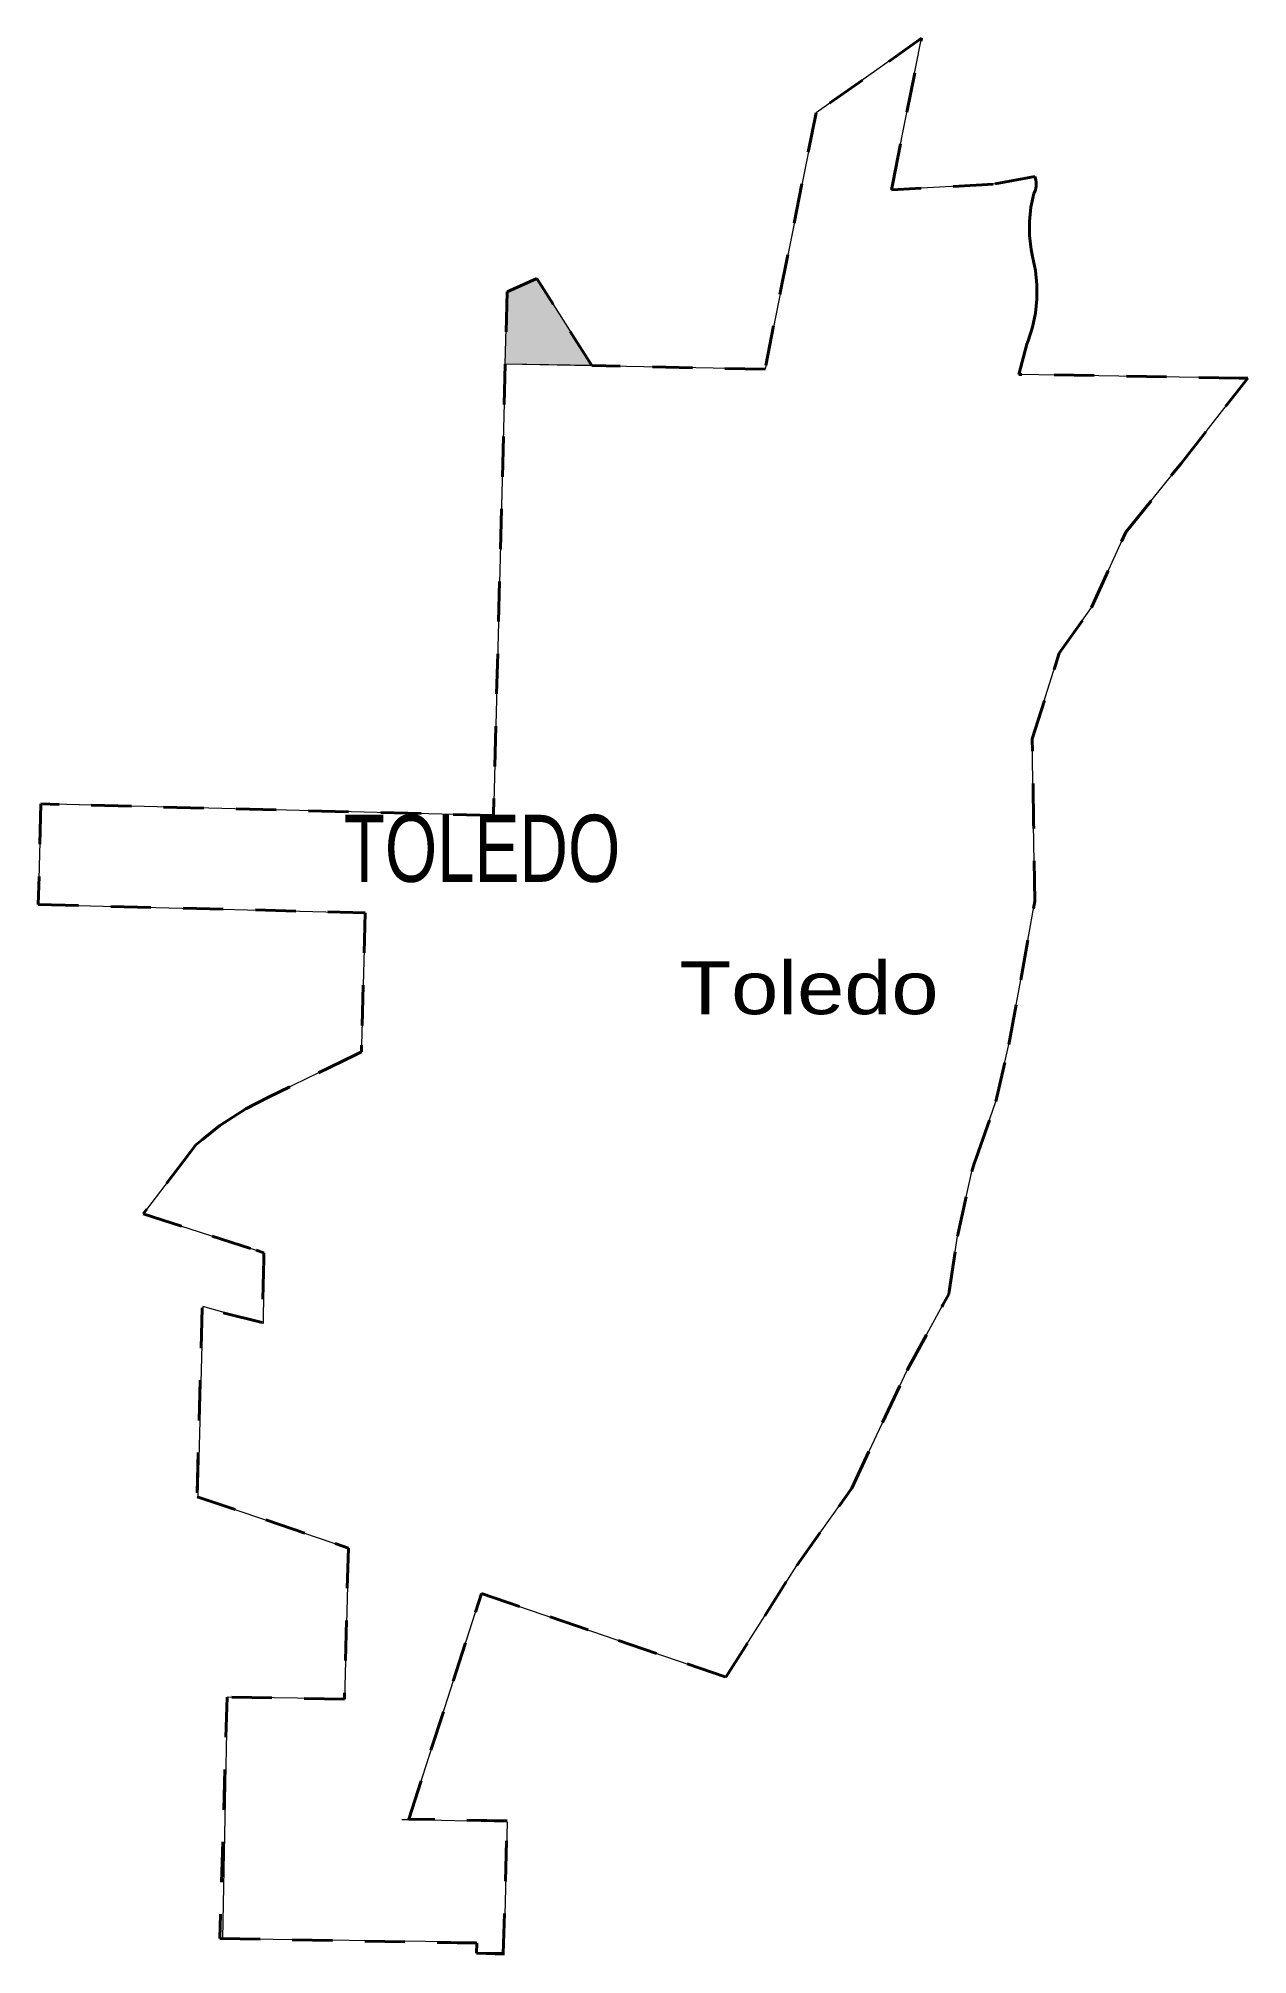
# Model space of a CAD drawing. Header units: feet. Extents: x -903180 to 1023491, y -707744 to 564635.
# Drawn here: x -469090 to -465483, y -386265 to -380550 of the extents above; entities that cross this region are included whole.
import ezdxf

# ---------------------------------------------------------------- set-up
doc = ezdxf.new("R2010")
doc.units = ezdxf.units.FT
doc.header["$LTSCALE"] = 80
doc.linetypes.add('SHORT_DASHED', pattern=[2.7, 1.5, -1.2])
doc.layers.add('13', color=7, linetype='SHORT_DASHED', lineweight=40)
doc.layers.add('58', color=7, linetype='Continuous', lineweight=13)
doc.layers.add('14', color=7, linetype='Continuous')
doc.layers.add('36', color=7, linetype='Continuous')

msp = doc.modelspace()

# ---------------------------------------------------------------- texts
at = {"layer": '14', "width": 0.75}
msp.add_text('TOLEDO', height=200, dxfattribs=at).set_placement((-468178.76, -383065.29))
at = {"layer": '36', "width": 1.2}
msp.add_text('Toledo', height=157.5, dxfattribs=at).set_placement((-467177.7, -383460))

# ---------------------------------------------------------------- hatches: boundary and pattern name
at = {"layer": '58'}
msp.add_hatch(color=256, dxfattribs=at).paths.add_polyline_path([(-467439.35, -381525.78), (-467697.04, -381521.36), (-467691.59, -381305.54), (-467603.12, -381266.01)])

# ---------------------------------------------------------------- linework, layer by layer
at = {"layer": '13'}
msp.add_lwpolyline([(-467703.41, -386261.31), (-467691.45, -385865.47), (-467985.02, -385860.18), (-467768.1, -385187.47), (-467039.25, -385436.51), (-466827.88, -385103.67), (-466663.29, -384872.89), (-466498.68, -384521.63), (-466392.1, -384326.88), (-466374.35, -384294.45), (-466373.2, -384286.88), (-466348.12, -384122.18), (-466305.58, -383928.9), (-466298.2, -383905.02), (-466292.56, -383888.9), (-466233.67, -383720.7), (-466195.52, -383550.06), (-466159.37, -383357.33), (-466117.19, -383122.45), (-466121.17, -382891.54), (-466125.14, -382638.55), (-466044.84, -382383.62), (-465948.49, -382247.15), (-465846.11, -382022.35), (-465681.53, -381817.66), (-465504.16, -381590.67), (-465482.82, -381563.37), (-465508.53, -381562.94), (-466165.43, -381552.03), (-466141.21, -381461.39), (-466137.53, -381452.08), (-466124.42, -381411.45), (-466115.63, -381369.68), (-466111.25, -381327.21), (-466111.34, -381284.52), (-466115.89, -381242.07), (-466124.86, -381200.33), (-466128.79, -381179.48), (-466133.29, -381137.65), (-466133.4, -381095.58), (-466129.11, -381053.73), (-466120.47, -381012.56), (-466118.31, -381008.27), (-466116.14, -381002.72), (-466114.57, -380996.96), (-466113.6, -380991.07), (-466113.26, -380985.12), (-466113.54, -380979.16), (-466114.44, -380973.26), (-466115.95, -380967.49), (-466118.06, -380961.91), (-466241.54, -380984.66), (-466525.82, -381000.96), (-466545.63, -381002.1), (-466541.64, -380982.11), (-466455.45, -380549.84), (-466769.97, -380771.99), (-466922.48, -381536.85), (-467439.35, -381525.78), (-467603.12, -381266.01), (-467691.59, -381305.54), (-467697.04, -381521.36), (-467732.46, -382867.03), (-469082.03, -382833.01), (-469089.92, -383132.89), (-468115.23, -383157.47), (-468125.62, -383551.94), (-468126.14, -383571.94), (-468146.14, -383581.74), (-468403.56, -383707.84), (-468470.98, -383742.44), (-468548.3, -383791.98), (-468600.02, -383833.33), (-468620, -383849.3), (-468635.23, -383869.33), (-468777, -384055.72), (-468440.3, -384163.71), (-468417, -384171.18), (-468417.49, -384190.12), (-468422.46, -384378.98), (-468601.41, -384335.54), (-468616.36, -384899.38), (-468408.51, -384968.64), (-468165.1, -385051.81), (-468176.97, -385502.66), (-468526.69, -385496.35), (-468548.43, -386216.08), (-467782.48, -386229.89), (-467783.39, -386259.87)], close=True, dxfattribs=at)
at = {"layer": '58'}
for points in [[(-467985.49, -385861.61), (-467979.33, -385842.51), (-467768.1, -385187.47), (-467039.25, -385436.51), (-466827.88, -385103.67), (-466663.29, -384872.89), (-466498.68, -384521.63), (-466392.1, -384326.88), (-466374.35, -384294.45), (-466373.2, -384286.88), (-466348.12, -384122.18), (-466305.58, -383928.9), (-466298.2, -383905.02), (-466292.56, -383888.9), (-466233.67, -383720.7), (-466195.52, -383550.06), (-466159.37, -383357.33), (-466117.19, -383122.45), (-466121.17, -382891.54), (-466125.14, -382638.55), (-466044.84, -382383.62), (-465948.49, -382247.15), (-465846.11, -382022.35), (-465681.53, -381817.66), (-465504.16, -381590.67), (-465482.82, -381563.37), (-465508.53, -381562.94), (-466165.43, -381552.03), (-466141.21, -381461.39), (-466137.53, -381452.08), (-466124.42, -381411.45), (-466115.63, -381369.68), (-466111.25, -381327.21), (-466111.34, -381284.52), (-466115.89, -381242.07), (-466124.86, -381200.33), (-466128.79, -381179.48), (-466133.29, -381137.65), (-466133.4, -381095.58), (-466129.11, -381053.73), (-466120.47, -381012.56), (-466118.31, -381008.27), (-466116.14, -381002.72), (-466114.57, -380996.96), (-466113.6, -380991.07), (-466113.26, -380985.12), (-466113.54, -380979.16), (-466114.44, -380973.26), (-466115.95, -380967.49), (-466118.06, -380961.91), (-466241.54, -380984.66), (-466525.82, -381000.96), (-466545.63, -381002.1), (-466541.64, -380982.11), (-466455.45, -380549.84), (-466769.97, -380771.99), (-466922.48, -381536.85), (-467697.04, -381521.36), (-467732.46, -382867.03), (-469082.03, -382833.01), (-469089.92, -383132.89), (-468115.23, -383157.47), (-468125.62, -383551.94), (-468126.14, -383571.94), (-468146.14, -383581.74), (-468403.56, -383707.84), (-468470.98, -383742.44), (-468548.3, -383791.98), (-468600.02, -383833.33), (-468620, -383849.3), (-468635.23, -383869.33), (-468777, -384055.72), (-468440.3, -384163.71), (-468417, -384171.18), (-468417.49, -384190.12), (-468419.39, -384382.3), (-468599.14, -384331.63), (-468614.33, -384899.09), (-468165.1, -385051.81), (-468176.34, -385502), (-468526.69, -385496.35), (-468540.91, -386216.39), (-467783.93, -386226.52), (-467781.4, -386261.99), (-467700.38, -386264.52), (-467690.26, -385869.33), (-468005.78, -385861.1)], [(-467439.35, -381525.78), (-467697.04, -381521.36), (-467691.59, -381305.54), (-467603.12, -381266.01)]]:
    msp.add_lwpolyline(points, close=True, dxfattribs=at)

msp.set_redraw_order([(e.dxf.handle, doc.entitydb.next_handle()) for e in msp.query("TEXT MTEXT ATTDEF DIMENSION ARC_DIMENSION")])  # texts and dimensions are drawn at this point

doc.saveas('drawing.dxf')
